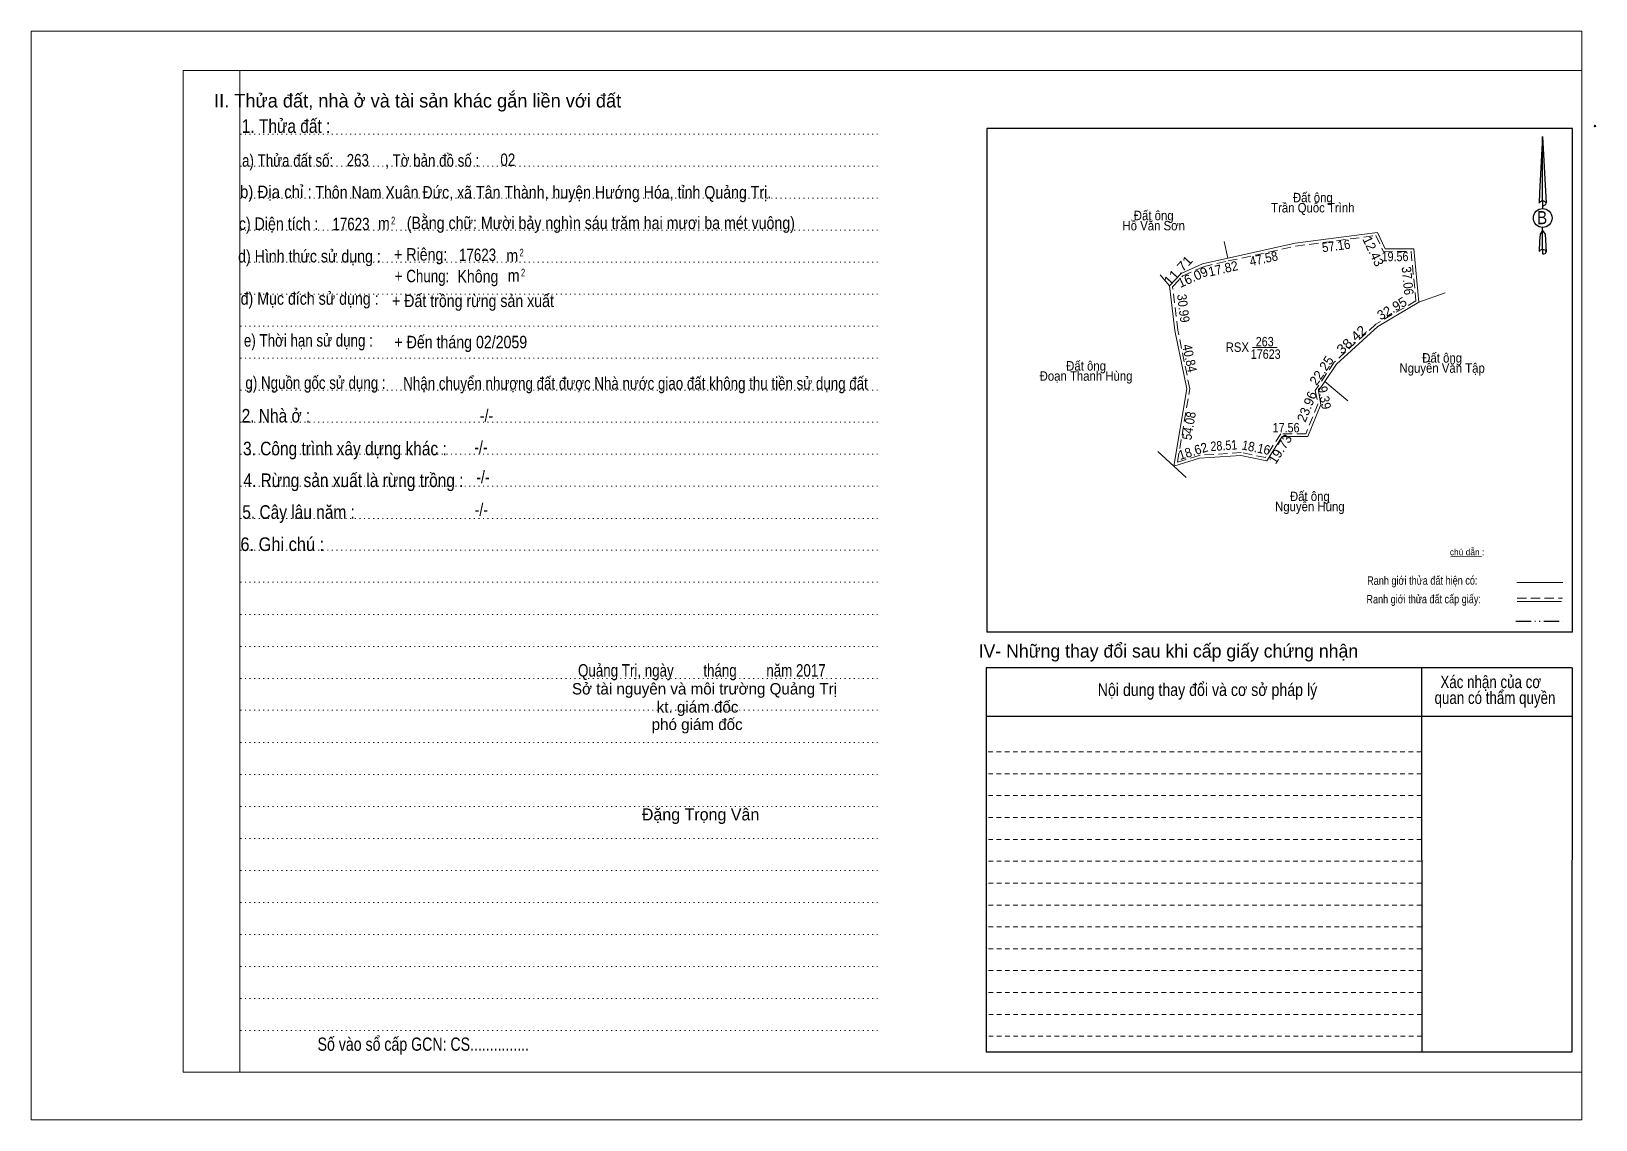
# Model space of a CAD drawing. Header units: metres. Extents: x 537516 to 542248, y 1836644 to 1838078.
# Drawn here: x 538667 to 539744, y 1837317 to 1838066 of the extents above; entities that cross this region are included whole.
import ezdxf
from ezdxf.enums import TextEntityAlignment as Align

# ---------------------------------------------------------------- set-up
doc = ezdxf.new("R2010")
doc.units = ezdxf.units.M
doc.header["$LTSCALE"] = 2.1
doc.header["$PDMODE"] = 32
doc.header["$PDSIZE"] = 1.05
for name, pattern in [('DASH_DOUBLE_DOT', [9.2, 5, -1.2, 0.3, -1.2, 0.3, -1.2]), ('DOTTED', [1.5, 0.3, -1.2]), ('MEDIUM_DASHED', [4.5, 3, -1.5]), ('SHORT_DASHED', [2.7, 1.5, -1.2])]:
    doc.linetypes.add(name, pattern=pattern)
for name, color, linetype, lineweight in [('1', 7, 'DOTTED', 13), ('10', 7, 'Continuous', 13), ('12', 7, 'Continuous', 25), ('13', 7, 'Continuous', 13), ('2', 7, 'SHORT_DASHED', 13), ('28', 7, 'Continuous', 25), ('5', 7, 'Continuous', 13), ('63', 7, 'Continuous', 13)]:
    doc.layers.add(name, color=color, linetype=linetype, lineweight=lineweight)
for name, color, linetype in [('18', 7, 'Continuous'), ('3', 7, 'Continuous'), ('4', 7, 'Continuous'), ('8', 7, 'Continuous')]:
    doc.layers.add(name, color=color, linetype=linetype)

msp = doc.modelspace()

# ---------------------------------------------------------------- texts
at = {"layer": '10'}
for s, width, p in [('Đất ông', 0.9, (539549.17, 1837948.29)), ('Trần Quốc Trình', 0.9, (539549.175, 1837941.29)), ('Hồ Văn Sơn', 0.9, (539439.665, 1837928.96)), ('Đất ông', 0.9, (539439.67, 1837935.96)), ('RSX', 0.9, (539497.205, 1837845.38)), ('17623', 0.85, (539516.73, 1837840.58)), ('263', 0.85, (539516.045, 1837849.15)), ('Đất ông', 0.9, (539393.12, 1837832.51)), ('Nguyễn Văn Tập', 0.9, (539638.15, 1837830.99)), ('Đất ông', 0.9, (539638.15, 1837837.99)), ('Đoạn Thanh Hùng', 0.9, (539393.12, 1837825.51)), ('17.56', 0.85, (539530.775, 1837789.98)), ('Đất ông', 0.9, (539547.12, 1837742.75)), ('Nguyễn Hùng', 0.9, (539547.115, 1837735.75))]:
    msp.add_text(s, height=6.5, dxfattribs=dict(at, width=width)).set_placement(p, align=Align.CENTER)
for s, rotation, width, p in [('57.16', 7.489, 0.9, (539565.631, 1837915.116)), ('47.58', 12.427, 0.9, (539516.036, 1837906.373)), ('19.56', 0.117, 0.85, (539605.738, 1837907.749)), ('11.71', 46.66, 1.1, (539458.836, 1837899.124)), ('17.82', 12.843, 0.95, (539488.193, 1837899.462)), ('37.06', 275.621, 0.9, (539611.215, 1837893.983)), ('30.99', 277.024, 0.9, (539456.879, 1837874.962)), ('38.42', 42.331, 1.1, (539578.011, 1837851.355)), ('40.84', 281.555, 0.9, (539461.247, 1837840.366)), ('9.39', 281.047, 0.95, (539554.004, 1837813.233)), ('54.08', 80.473, 0.9, (539467.155, 1837794.002)), ('18.62', 17.404, 0.95, (539467.713, 1837774.006)), ('28.51', 3.821, 0.85, (539488.123, 1837777.69)), ('18.16', 348.375, 0.9, (539509.455, 1837776.354))]:
    msp.add_text(s, height=6.5, rotation=rotation, dxfattribs=dict(at, width=width)).set_placement(p, align=Align.CENTER)
for s, rotation, p in [('12.43', 295.39, (539587.79, 1837913.173)), ('16.09', 24.288, (539467.878, 1837893.751)), ('32.95', 30.355, (539605.223, 1837872.436)), ('22.25', 56.103, (539557.852, 1837830.727)), ('23.96', 67.759, (539548.115, 1837806.515)), ('19.73', 57.373, (539529.442, 1837776.743))]:
    msp.add_text(s, height=6.5, rotation=rotation, dxfattribs=at).set_placement(p, align=Align.CENTER)
at = {"layer": '12', "width": 0.85}
msp.add_text('B', height=8.986, dxfattribs=at).set_placement((539707.005, 1837933.22), align=Align.CENTER)
at = {"layer": '12'}
msp.add_text('chú dẫn :', height=4.313, rotation=359.974, dxfattribs=at).set_placement((539655.334, 1837705.454), align=Align.CENTER)
at = {"layer": '12', "width": 0.8}
msp.add_text('Ranh giới thửa đất hiện có:', height=5.862, rotation=0.135, dxfattribs=at).set_placement((539624.513, 1837685.171), align=Align.CENTER)
at = {"layer": '18'}
for s, height, p in [('II. Thửa đất, nhà ở và tài sản khác gắn liền với đất', 9.361, (538933.11, 1838013.51)), ('Sở tài nguyên và môi trường Quảng Trị', 7.8, (539130.525, 1837609.68)), ('kt. giám đốc', 7.8, (539125.755, 1837597.2)), ('phó giám đốc', 7.8, (539125.46, 1837585.24)), ('Đặng Trọng Vân', 8.236, (539127.83, 1837523.04))]:
    msp.add_text(s, height=height, dxfattribs=at).set_placement(p, align=Align.CENTER)
for s, height, width, p in [('1. Thửa đất :', 9.361, 0.85, (538842.565, 1837996.04)), ('a) Thửa đất số:              , Tờ bản đồ số : ', 8.581, 0.8, (538895.14, 1837972.74)), ('263', 8.58, 0.8, (538891.935, 1837972.95)), ('02', 8.58, 0.8, (538995.175, 1837973.26)), ('b) Địa chỉ : ', 8.581, 0.9, (538836.96, 1837951.21)), ('Thôn Nam Xuân Đức, xã Tân Thành, huyện Hướng Hóa, tỉnh Quảng Trị.', 8.58, 0.85, (539019.58, 1837950.9)), (' m', 8.581, 0.85, (538908.51, 1837929.48)), ('2', 5.2, 0.75, (538916.29, 1837933.12)), ('d) Hình thức sử dụng :', 8.581, 0.85, (538858.67, 1837906.91)), ('+ Riêng: ', 8.581, 0.85, (538936.575, 1837908.16)), ('       + Chung:', 8.581, 0.8, (538927.215, 1837893.28)), ('đ) Mục đích sử dụng :', 8.581, 0.85, (538858.78, 1837877.79)), ('+ Đất trồng rừng sản xuất', 8.58, 0.85, (538971.2, 1837876.2)), ('e) Thời hạn sử dụng :', 8.581, 0.8, (538857.91, 1837848.98)), ('+ Đến tháng 02/2059', 8.58, 0.85, (538962.82, 1837847.83)), ('g) Nguồn gốc sử dụng :', 8.581, 0.8, (538862.845, 1837819.86)), ('Nhận chuyển nhượng đất được Nhà nước giao đất không thu tiền sử dụng đất', 8.58, 0.8, (539083.075, 1837819.43)), ('2. Nhà ở :', 9.361, 0.85, (538835.595, 1837796.77)), ('3. Công trình xây dựng khác :', 9.361, 0.85, (538883.035, 1837774.2)), ('4. Rừng sản xuất là rừng trồng :', 9.361, 0.85, (538888.94, 1837752.36)), ('5. Cây lâu năm :', 9.361, 0.85, (538851.18, 1837730.52)), ('6. Ghi chú :', 9.361, 0.9, (538839.965, 1837708.37)), ('Quảng Trị, ngày        tháng        năm 2017', 8.58, 0.8, (539128.71, 1837621.95)), ('Số vào sổ cấp GCN: CS...............', 9.099, 0.8, (538937, 1837364.55))]:
    msp.add_text(s, height=height, dxfattribs=dict(at, width=width)).set_placement(p, align=Align.CENTER)
at = {"layer": '28'}
for s, width, p in [('-/-', 0.85, (538980.525, 1837797.29)), ('-/-', 0.85, (538976.675, 1837775.56)), ('-/-', 0.85, (538978.025, 1837754.96)), ('-/-', 0.85, (538976.935, 1837732.5)), ('Xác nhận của cơ', 0.8, (539671.605, 1837614.04)), ('Nội dung thay đổi và cơ sở pháp lý', 0.85, (539476.67, 1837608.64)), (' quan có thẩm quyền', 0.8, (539673.255, 1837603.12))]:
    msp.add_text(s, height=8.581, dxfattribs=dict(at, width=width)).set_placement(p, align=Align.CENTER)
msp.add_text('IV- Những thay đổi sau khi cấp giấy chứng nhận', height=9.101, dxfattribs=at).set_placement((539449.765, 1837635.05), align=Align.CENTER)
at = {"layer": '3'}
for s, height, width, p in [('c) Diện tích :                                                   ', 8.581, 0.85, (538906.555, 1837929.27)), ('17623', 8.58, 0.8, (538887.25, 1837929.06)), ('17623', 8.58, 0.8, (538974.35, 1837907.84))]:
    msp.add_text(s, height=height, dxfattribs=dict(at, width=width)).set_placement(p, align=Align.CENTER)
at = {"layer": '4'}
for s, height, width, p in [(' m', 8.581, 0.85, (538996.85, 1837907.43)), ('2', 5.2, 0.75, (539004.64, 1837911.07)), ('Không', 8.581, 0.85, (538974.58, 1837893.08)), (' m', 8.581, 0.85, (538997.84, 1837893.6)), ('2', 5.2, 0.75, (539005.68, 1837897.34))]:
    msp.add_text(s, height=height, dxfattribs=dict(at, width=width)).set_placement(p, align=Align.CENTER)
at = {"layer": '63', "width": 0.8}
msp.add_text('Ranh giới thửa đất cấp giấy:', height=5.836, rotation=0.135, dxfattribs=at).set_placement((539625.458, 1837672.374), align=Align.CENTER)
at = {"layer": '8', "width": 0.85}
msp.add_text('(Bằng chữ: Mười bảy nghìn sáu trăm hai mươi ba mét vuông)', height=8.58, dxfattribs=at).set_placement((539059.19, 1837929.83), align=Align.CENTER)

# ---------------------------------------------------------------- linework, layer by layer
at = {"layer": '1', "linetype": 'Continuous'}
for p, q in [((538771.75, 1838038.88), (539734.22, 1838038.88)), ((538771.75, 1838038.88), (538771.75, 1837349.88)), ((539734.22, 1838038.88), (539734.22, 1837344.06)), ((538771.75, 1837349.88), (539734.22, 1837349.88))]:
    msp.add_line(p, q, dxfattribs=at)
at = {"layer": '1'}
for p, q in [((538810.75, 1838038.88), (538810.75, 1837349.88)), ((538810.75, 1838038.88), (538810.75, 1837349.88)), ((538811.17, 1837995.2), (539250.72, 1837995.2)), ((538811.17, 1837973.16), (539250.72, 1837973.16)), ((538811.17, 1837951.11), (539250.72, 1837951.11)), ((538811.17, 1837929.16), (539250.72, 1837929.16)), ((538811.17, 1837907.12), (539250.72, 1837907.12)), ((538811.17, 1837885.07), (539250.72, 1837885.07)), ((538811.17, 1837863.02), (539250.72, 1837863.02)), ((538811.17, 1837841.08), (539250.72, 1837841.08)), ((538811.17, 1837818.92), (539250.72, 1837818.92)), ((538811.17, 1837796.98), (539250.72, 1837796.98)), ((538811.17, 1837774.93), (539250.72, 1837774.93)), ((538811.17, 1837752.88), (539250.72, 1837752.88)), ((538811.17, 1837730.84), (539250.72, 1837730.84)), ((538811.17, 1837708.89), (539250.72, 1837708.89)), ((538811.17, 1837686.84), (539250.72, 1837686.84)), ((538811.17, 1837664.8), (539250.72, 1837664.8)), ((538811.17, 1837642.75), (539250.72, 1837642.75)), ((538811.17, 1837620.7), (539250.72, 1837620.7)), ((538811.17, 1837598.76), (539250.72, 1837598.76)), ((538811.17, 1837576.71), (539250.72, 1837576.71)), ((538811.17, 1837554.66), (539250.72, 1837554.66)), ((538811.17, 1837532.61), (539250.72, 1837532.61)), ((538811.17, 1837510.67), (539250.72, 1837510.67)), ((538811.17, 1837488.62), (539250.72, 1837488.62)), ((538811.17, 1837466.57), (539250.72, 1837466.57)), ((538811.17, 1837444.52), (539250.72, 1837444.52)), ((538811.17, 1837422.58), (539250.72, 1837422.58)), ((538811.17, 1837400.53), (539250.72, 1837400.53)), ((538811.17, 1837378.48), (539250.72, 1837378.48))]:
    msp.add_line(p, q, dxfattribs=at)
at = {"layer": '1', "linetype": 'Continuous'}
for points in [[(538667.23, 1837317.12), (539734.22, 1837317.12), (539734.22, 1838065.92), (538667.23, 1838065.92)], [(538810.75, 1838038.88), (539734.22, 1838038.88), (539734.22, 1837349.88), (538810.75, 1837349.88)]]:
    msp.add_lwpolyline(points, close=True, dxfattribs=at)
at = {"layer": '10'}
for p, q in [((539488.09, 1837921.22), (539490.57, 1837909.84)), ((539450.49, 1837890.74), (539444, 1837898.29)), ((539640.29, 1837885.88), (539622.23, 1837879.46)), ((539507.68, 1837848.46), (539524.62, 1837848.46)), ((539573.19, 1837811.77), (539557.43, 1837825.09)), ((539442.58, 1837776.81), (539453.51, 1837766.64)), ((539453.51, 1837766.64), (539461.9, 1837759.05))]:
    msp.add_line(p, q, dxfattribs=at)
at = {"layer": '10', "linetype": 'MEDIUM_DASHED'}
msp.add_lwpolyline([(539592.53, 1837925.36), (539597.78, 1837914.3), (539616.79, 1837914.34), (539620.11, 1837880.54), (539592.61, 1837864.43), (539563.87, 1837838.26), (539550.87, 1837818.9), (539552.71, 1837809.45), (539544.38, 1837789.07), (539527.07, 1837789.07), (539516.58, 1837772.69), (539499.87, 1837776.12), (539470.91, 1837774.19), (539456.02, 1837769.52), (539464.49, 1837820.01), (539456.26, 1837860.3), (539452.59, 1837890.05), (539459.71, 1837897.6), (539473.84, 1837903.97), (539491.01, 1837907.89), (539537.39, 1837918.11)], close=True, dxfattribs=at)
at = {"layer": '10'}
for points in [[(539622.23, 1837879.46), (539618.6, 1837916.34), (539599.04, 1837916.3), (539593.71, 1837927.53), (539582.87, 1837926.18), (539537.04, 1837920.08), (539494, 1837910.62), (539490.57, 1837909.84)], [(539490.57, 1837909.84), (539473.2, 1837905.88), (539458.53, 1837899.26), (539450.49, 1837890.74)], [(539450.49, 1837890.74), (539454.28, 1837859.98), (539462.46, 1837819.97), (539453.51, 1837766.64)], [(539557.43, 1837825.09), (539565.4, 1837836.94), (539593.8, 1837862.81), (539622.23, 1837879.46)], [(539453.51, 1837766.64), (539471.28, 1837772.21), (539499.73, 1837774.11), (539517.52, 1837770.45), (539528.16, 1837787.07), (539545.72, 1837787.07), (539554.79, 1837809.25), (539552.99, 1837818.47), (539557.43, 1837825.09)]]:
    msp.add_lwpolyline(points, dxfattribs=at)
at = {"layer": '12'}
for p, q in [((539727.98, 1837999.05), (539324.82, 1837999.05)), ((539707.23, 1837993.64), (539709.67, 1837947.68)), ((539707.23, 1837993.64), (539709.67, 1837947.68)), ((539707.23, 1837993.64), (539709.67, 1837947.68)), ((539705.25, 1837954.85), (539704.89, 1837947.78)), ((539707.23, 1837949.24), (539707.23, 1837947.47)), ((539707.23, 1837947.47), (539707.23, 1837946.12)), ((539707.23, 1837946.12), (539707.23, 1837944.35)), ((539707.23, 1837946.12), (539707.23, 1837944.35)), ((539707.23, 1837946.12), (539707.23, 1837944.35)), ((539709.67, 1837947.68), (539709.67, 1837947.78)), ((539707.23, 1837928.85), (539707.23, 1837930.93)), ((539707.23, 1837928.85), (539707.23, 1837930.93)), ((539707.23, 1837928.85), (539707.23, 1837930.93)), ((539707.23, 1837928.85), (539709.05, 1837926.36)), ((539707.23, 1837928.85), (539709.05, 1837926.36)), ((539707.23, 1837928.85), (539709.05, 1837926.36)), ((539709.05, 1837926.36), (539709.67, 1837914.29)), ((539709.05, 1837926.36), (539709.67, 1837914.29)), ((539709.05, 1837926.36), (539709.67, 1837914.29)), ((539707.23, 1837915.85), (539707.23, 1837914.08)), ((539707.23, 1837914.08), (539707.23, 1837912.73)), ((539709.67, 1837914.29), (539709.67, 1837914.4))]:
    msp.add_line(p, q, dxfattribs=at)
at = {"layer": '12', "lineweight": 13}
msp.add_line((539644.21, 1837704.42), (539665.21, 1837704.63), dxfattribs=at)
at = {"layer": '12'}
for points in [[(539707.23, 1837949.24), (539707.23, 1837993.64), (539705.25, 1837954.85)], [(539707.23, 1837915.85), (539707.23, 1837928.85), (539705.51, 1837926.36), (539705.25, 1837921.47), (539704.89, 1837914.4)]]:
    msp.add_lwpolyline(points, dxfattribs=at)
msp.add_ellipse((539707.35, 1837937.465), major_axis=(0, 6.541), ratio=0.983453, dxfattribs=at)
for centre, start_param, end_param in [((539707.352, 1837947.545), 1.57079633, 3.07445202), ((539707.352, 1837947.545), 0.06714063, 1.57079633), ((539707.352, 1837947.545), 4.71238898, 6.28318531), ((539707.352, 1837914.159), 2.49106941, 3.07427841), ((539707.352, 1837914.159), 1.57079633, 2.49106941), ((539707.352, 1837914.159), 0.06714063, 1.57079633), ((539707.352, 1837914.159), 4.71238898, 6.28318531)]:
    msp.add_ellipse(centre, major_axis=(2.358, 0), ratio=0.655448, start_param=start_param, end_param=end_param, dxfattribs=at)
at = {"layer": '13'}
msp.add_line((539689.6, 1837686.64), (539721.27, 1837686.64), dxfattribs=at)
at = {"layer": '2'}
for p, q in [((539623.87, 1837555.08), (539324.46, 1837555.08)), ((539623.87, 1837540.1), (539324.46, 1837540.1)), ((539623.87, 1837525.02), (539324.46, 1837525.02)), ((539623.87, 1837509.94), (539324.46, 1837509.94)), ((539623.93, 1837494.96), (539324.46, 1837494.96)), ((539623.98, 1837479.88), (539324.46, 1837479.88)), ((539623.98, 1837464.8), (539324.46, 1837464.8)), ((539623.98, 1837449.83), (539324.46, 1837449.83)), ((539623.98, 1837434.75), (539324.46, 1837434.75)), ((539624.03, 1837419.77), (539324.46, 1837419.77)), ((539624.03, 1837404.69), (539324.46, 1837404.69)), ((539624.08, 1837389.61), (539324.46, 1837389.61)), ((539624.08, 1837374.64), (539324.46, 1837374.64))]:
    msp.add_line(p, q, dxfattribs=at)
at = {"layer": '28'}
for p, q in [((539623.87, 1837628.08), (539624.08, 1837363.51)), ((539727.56, 1837628.08), (539727.35, 1837363.51)), ((539727.51, 1837594.49), (539324.46, 1837594.49)), ((539727.35, 1837363.51), (539324.46, 1837363.51))]:
    msp.add_line(p, q, dxfattribs=at)
at = {"layer": '28', "linetype": 'SHORT_DASHED', "lineweight": 13}
msp.add_line((539623.82, 1837570.16), (539324.46, 1837570.16), dxfattribs=at)
at = {"layer": '28'}
msp.add_lwpolyline([(539727.56, 1837628.08), (539324.46, 1837628.08), (539324.46, 1837363.51)], dxfattribs=at)
at = {"layer": '5'}
msp.add_point((539743.32, 1838000.72), dxfattribs=at)
at = {"layer": '63', "lineweight": 25}
for p, q in [((539324.82, 1837999.05), (539324.82, 1837652.52)), ((539727.98, 1837652.52), (539727.98, 1837999.05)), ((539727.98, 1837652.52), (539324.82, 1837652.52))]:
    msp.add_line(p, q, dxfattribs=at)
at = {"layer": '63', "linetype": 'MEDIUM_DASHED'}
msp.add_line((539689.81, 1837676.03), (539721.01, 1837676.03), dxfattribs=at)
at = {"layer": '63'}
msp.add_line((539689.81, 1837673.74), (539720.28, 1837673.74), dxfattribs=at)
msp.add_line((539689.81, 1837673.74), (539720.28, 1837673.74), dxfattribs=at)
at = {"layer": '63', "linetype": 'DASH_DOUBLE_DOT', "lineweight": 25}
msp.add_line((539688.87, 1837660.12), (539721.32, 1837660.12), dxfattribs=at)

msp.set_redraw_order([(e.dxf.handle, doc.entitydb.next_handle()) for e in msp.query("TEXT MTEXT ATTDEF DIMENSION ARC_DIMENSION")])  # texts and dimensions are drawn at this point

doc.saveas('drawing.dxf')
